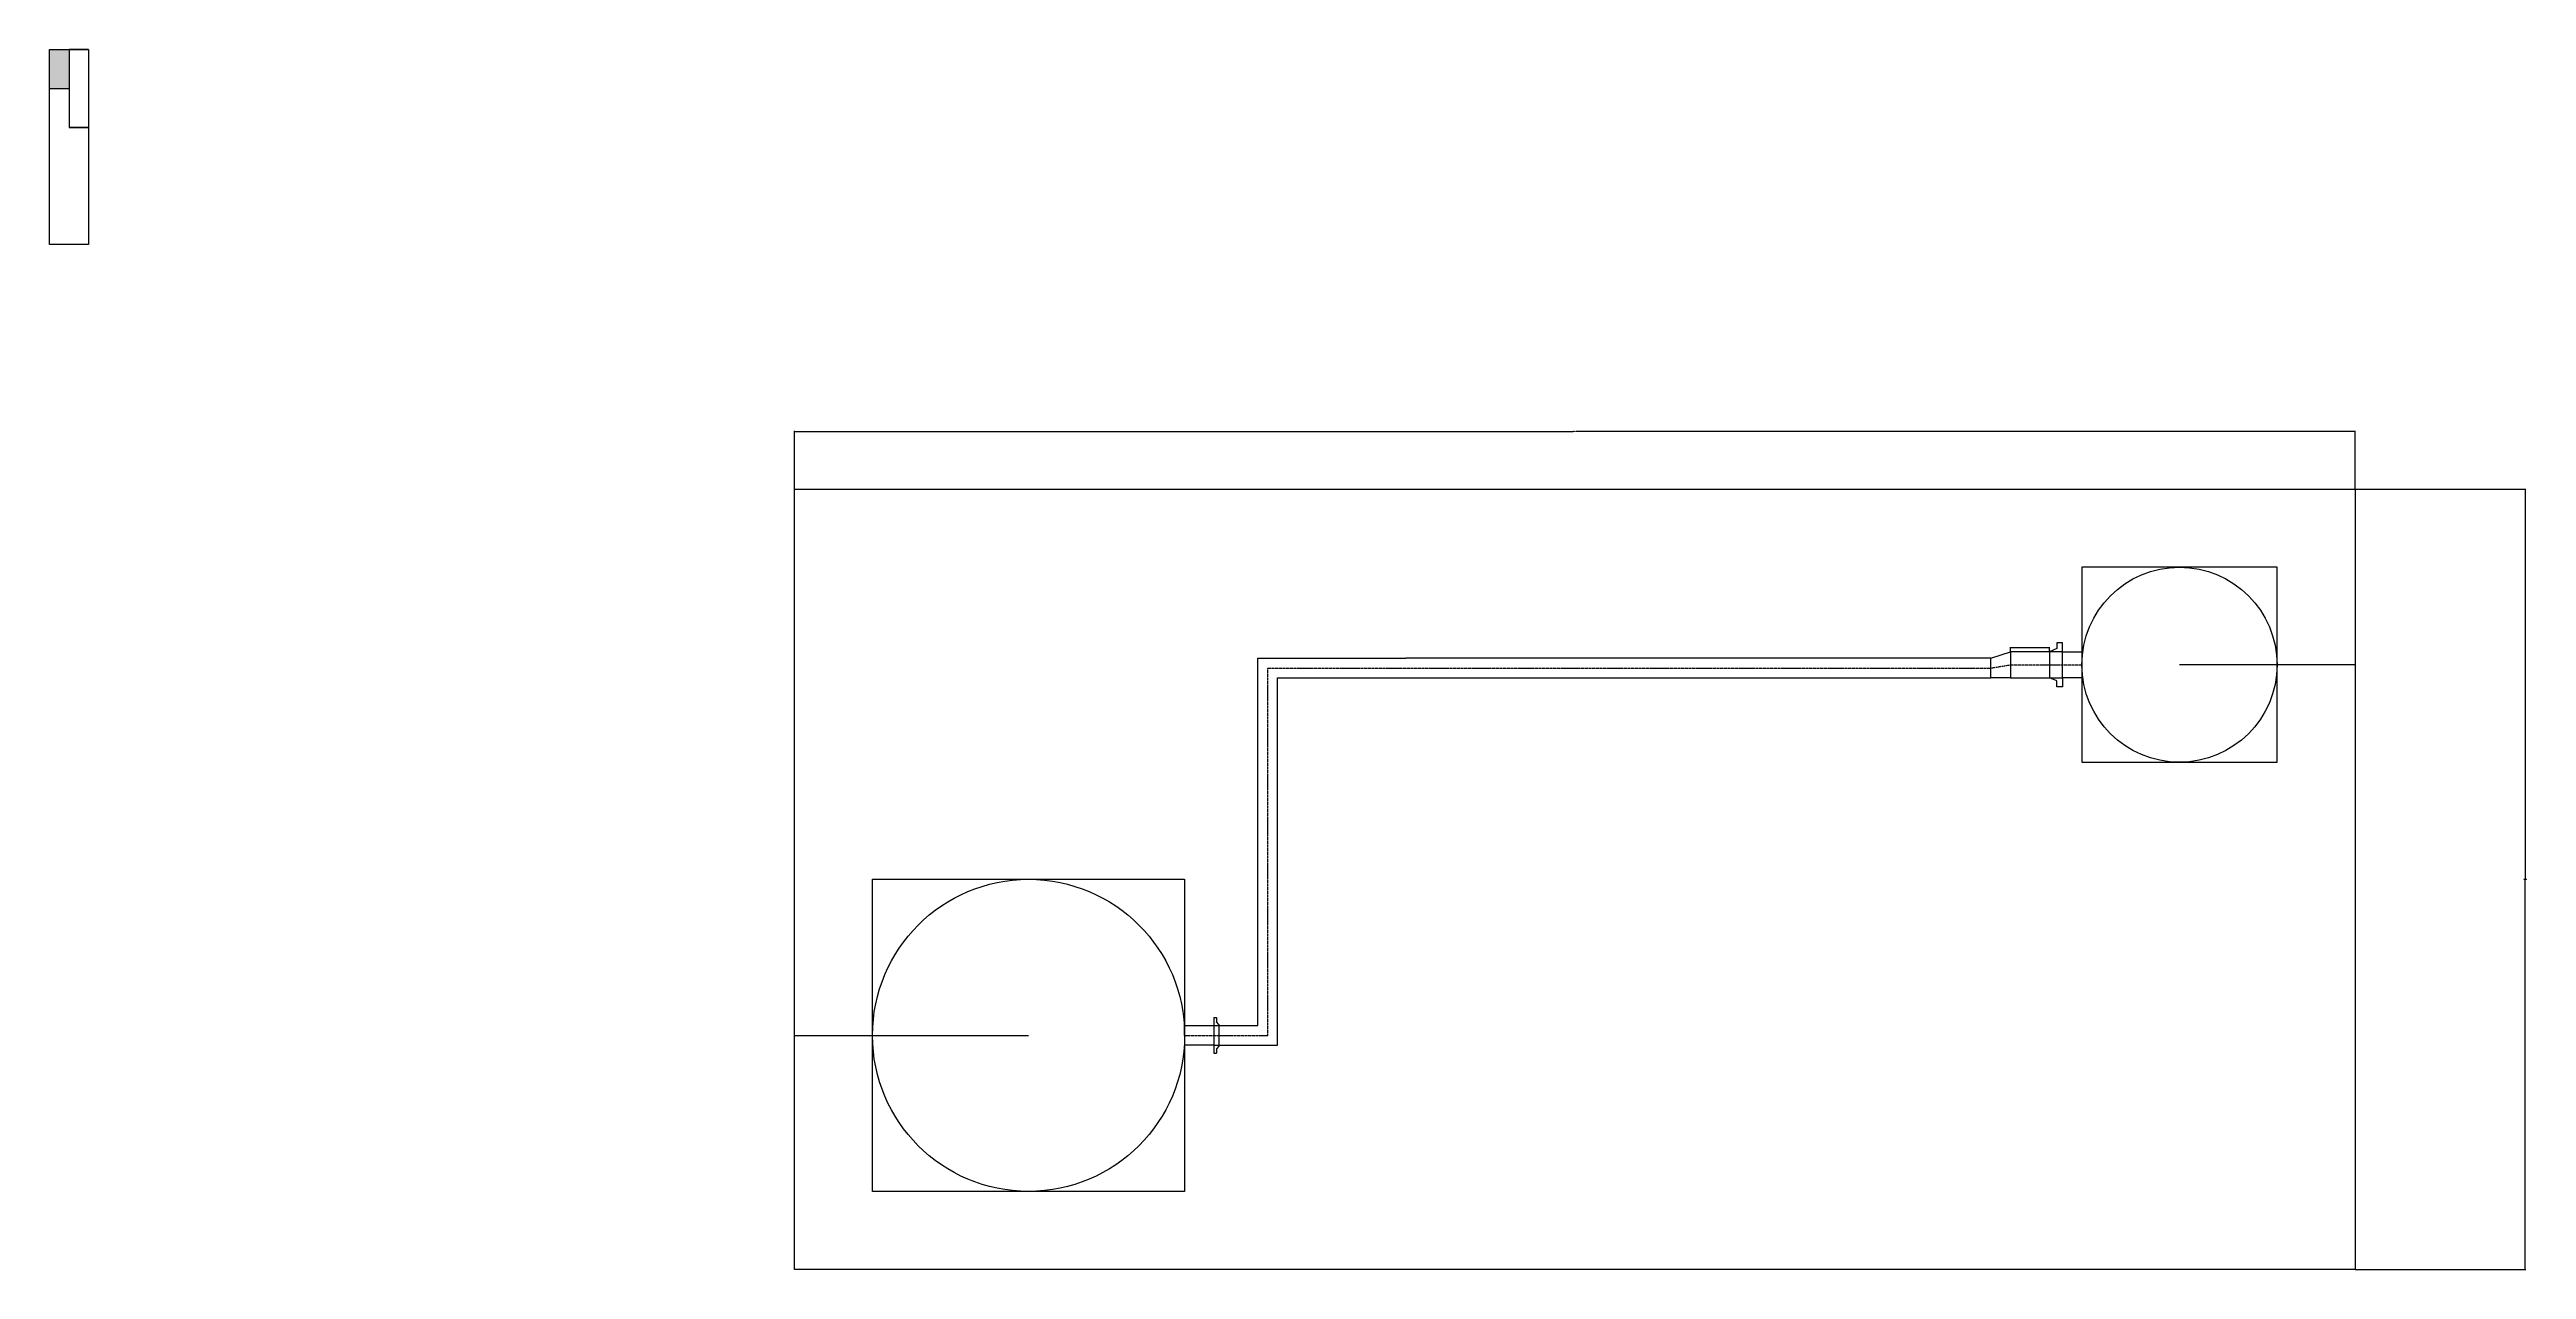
# Model space of a CAD drawing. Header units: inches. Extents: x 20 to 2655, y -196 to 325.
# Drawn here: x 1142 to 1904, y -196 to 179 of the extents above; entities that cross this region are included whole.
import ezdxf

# ---------------------------------------------------------------- set-up
doc = ezdxf.new("R2010")
doc.units = ezdxf.units.IN
doc.header["$MEASUREMENT"] = 0
doc.linetypes.add('HIDDEN', pattern=[0.375, 0.25, -0.125])
doc.layers.add('LAYER2', color=2, linetype='HIDDEN')
doc.layers.add('LAYER4', color=4, linetype='Continuous')
doc.styles.get("Standard").update_dxf_attribs({"font": 'romans.shx', "height": 0.125})
doc.dimstyles.new('rrrr', dxfattribs={"dimtxt": 0.125, "dimasz": 0.18, "dimexe": 0.18, "dimexo": 0.0625, "dimgap": 0.09, "dimtad": 1, "dimdec": 4, "dimzin": 0, "dimdsep": 46, "dimlunit": 4, "dimtxsty": 'Standard', "dimcen": 0.09, "dimadec": 0, "dimazin": 0, "dimtfac": 1, "dimtdec": 4, "dimtofl": 0, "dimtmove": 0, "dimatfit": 3, "dimfxl": 1, "dimtolj": 1, "dimtzin": 0, "dimarcsym": 0})
doc.dimstyles.get("Standard").update_dxf_attribs({"dimtxt": 0.18, "dimasz": 0.18, "dimexe": 0.18, "dimexo": 0.0625, "dimgap": 0.09, "dimtad": 0, "dimtih": 1, "dimtoh": 1, "dimdec": 4, "dimzin": 0, "dimdsep": 46, "dimtxsty": 'Standard', "dimcen": 0.09, "dimadec": 0, "dimazin": 0, "dimtfac": 1, "dimtdec": 4, "dimtofl": 0, "dimtmove": 0, "dimatfit": 3, "dimfxl": 1, "dimtolj": 1, "dimtzin": 0, "dimarcsym": 0})

# ---------------------------------------------------------------- blocks, each defined once
blk = doc.blocks.new('*D17')
at = {"layer": 'Defpoints', "color": 0, "transparency": 16777216}
for p in [(1850.97, 61.87), (1370.97, 44.1), (1850.97, 44.1)]:
    blk.add_point(p, dxfattribs=at)
at = {"layer": 'LAYER4', "color": 0, "lineweight": -2, "transparency": 16777216}
for p, q in [((1370.97, 44.16), (1370.97, 62.05)), ((1371.15, 61.87), (1610.46, 61.87)), ((1850.79, 61.87), (1611.49, 61.87)), ((1850.97, 44.16), (1850.97, 62.05))]:
    blk.add_line(p, q, dxfattribs=at)
at = {"layer": 'LAYER4', "color": 0, "transparency": 16777216}
for points in [[(1371.15, 61.9), (1371.15, 61.84), (1370.97, 61.87)], [(1850.79, 61.9), (1850.79, 61.84), (1850.97, 61.87)]]:
    blk.add_solid(points, dxfattribs=at)
at = {"layer": 'LAYER4', "color": 0, "transparency": 16777216, "insert": (1610.97, 61.87), "char_height": 0.125, "attachment_point": 5}
blk.add_mtext('\\A1;480.0000', dxfattribs=at)
blk = doc.blocks.new('*D18')
at = {"layer": 'Defpoints', "color": 0, "transparency": 16777216}
for p in [(1850.97, 44.1), (1850.97, -195.9), (1903.32, -195.9)]:
    blk.add_point(p, dxfattribs=at)
at = {"layer": 'LAYER4', "color": 0, "lineweight": -2, "transparency": 16777216}
for p, q in [((1851.04, 44.1), (1903.5, 44.1)), ((1903.32, 43.92), (1903.32, -75.75)), ((1903.32, -195.72), (1903.32, -76.06)), ((1851.04, -195.9), (1903.5, -195.9))]:
    blk.add_line(p, q, dxfattribs=at)
at = {"layer": 'LAYER4', "color": 0, "transparency": 16777216}
for points in [[(1903.29, 43.92), (1903.35, 43.92), (1903.32, 44.1)], [(1903.29, -195.72), (1903.35, -195.72), (1903.32, -195.9)]]:
    blk.add_solid(points, dxfattribs=at)
at = {"layer": 'LAYER4', "color": 0, "transparency": 16777216, "insert": (1903.32, -75.9), "char_height": 0.125, "attachment_point": 5}
blk.add_mtext('\\A1;240.0000', dxfattribs=at)
blk = doc.blocks.new('*D38')
at = {"layer": 'Defpoints', "color": 0, "transparency": 16777216}
for p in [(1744.97, -4.72), (1744.97, -5.9), (1756.97, -5.9)]:
    blk.add_point(p, dxfattribs=at)
at = {"layer": 'LAYER4', "color": 0, "lineweight": -2, "transparency": 16777216}
for p, q in [((1744.97, -5.84), (1744.97, -4.54)), ((1756.79, -4.72), (1745.15, -4.72)), ((1756.97, -5.84), (1756.97, -4.54))]:
    blk.add_line(p, q, dxfattribs=at)
at = {"layer": 'LAYER4', "color": 0, "transparency": 16777216}
for points in [[(1745.15, -4.69), (1745.15, -4.75), (1744.97, -4.72)], [(1756.79, -4.69), (1756.79, -4.75), (1756.97, -4.72)]]:
    blk.add_solid(points, dxfattribs=at)
at = {"layer": 'LAYER4', "color": 0, "transparency": 16777216, "insert": (1750.97, -4.56), "char_height": 0.125, "attachment_point": 5}
blk.add_mtext("\\A1;1'", dxfattribs=at)

msp = doc.modelspace()

# ---------------------------------------------------------------- hatches: boundary and pattern name
at = {"layer": 'LAYER4', "true_color": 0x000000}
h = msp.add_hatch(color=18, dxfattribs=at)
h.dxf.hatch_style = 1
h.paths.add_polyline_path([(1147.82875, 179.33007), (1141.82875, 179.33007), (1141.82875, 167.33007), (1147.82875, 167.33007)])

# ---------------------------------------------------------------- linework, layer by layer
for p, q in [((1370.97394, -195.90457), (1370.97394, 44.09543)), ((1370.97394, 44.09543), (1850.97394, 44.09543)), ((1850.97394, 44.09543), (1850.97394, -195.90457)), ((1850.97394, 44.09543), (1850.97394, -9.90457)), ((1826.97394, 20.09543), (1766.97394, 20.09543)), ((1766.97394, 20.09543), (1766.97394, -39.90457)), ((1826.97394, -9.90457), (1826.97394, 20.09543)), ((1738.97394, -7.90457), (1744.97394, -5.90457)), ((1756.97394, -5.90457), (1744.97394, -5.90457)), ((1744.97394, -5.90457), (1744.97394, -13.90457)), ((1744.97394, -5.90457), (1744.97394, -13.90457)), ((1759.22394, -4.95457), (1756.97394, -5.90457)), ((1760.97394, -5.90457), (1756.97394, -5.90457)), ((1756.97394, -5.90457), (1756.97394, -13.90457)), ((1760.97394, -3.15457), (1759.22394, -3.15457)), ((1759.22394, -3.15457), (1759.22394, -4.95457)), ((1760.97394, -5.90457), (1760.97394, -3.15457)), ((1760.97394, -13.90457), (1760.97394, -5.90457)), ((1760.97394, -5.90457), (1767.2418, -5.90457)), ((1760.97394, -13.90457), (1760.97394, -5.90457)), ((1513.53644, -120.90457), (1513.53644, -7.90457)), ((1513.53644, -7.90457), (1558.97394, -7.90457)), ((1519.53644, -126.90457), (1519.53644, -13.90457)), ((1519.53644, -13.90457), (1558.97394, -13.90457)), ((1738.97394, -7.90457), (1558.97394, -7.90457)), ((1558.97394, -13.90457), (1738.97394, -13.90457)), ((1738.97394, -13.90457), (1738.97394, -7.90457)), ((1744.97394, -13.90457), (1738.97394, -13.90457)), ((1744.97394, -13.90457), (1756.97394, -13.90457)), ((1756.97394, -13.90457), (1760.97394, -13.90457)), ((1759.22394, -14.85457), (1756.97394, -13.90457)), ((1759.22394, -16.65457), (1759.22394, -14.85457)), ((1766.97394, -13.90457), (1760.97394, -13.90457)), ((1760.97394, -13.90457), (1760.97394, -16.65457)), ((1766.97394, -9.90457), (1766.97394, -13.90457)), ((1766.97394, -9.90457), (1766.97394, -13.90457)), ((1850.97394, -9.90457), (1796.97394, -9.90457)), ((1826.97394, -39.90457), (1826.97394, -9.90457)), ((1760.97394, -16.65457), (1759.22394, -16.65457)), ((1766.97394, -39.90457), (1826.97394, -39.90457)), ((1394.97394, -171.90457), (1394.97394, -75.90457)), ((1394.97394, -75.90457), (1442.97394, -75.90457)), ((1442.97394, -75.90457), (1490.97394, -75.90457)), ((1490.97394, -75.90457), (1490.97394, -171.90457)), ((1490.97394, -123.90457), (1490.97394, -120.90457)), ((1490.97394, -120.90457), (1499.97394, -120.90457)), ((1499.97394, -118.40457), (1500.72394, -118.40457)), ((1499.97394, -118.40457), (1499.97394, -129.40457)), ((1499.97394, -120.90457), (1499.97394, -126.90457)), ((1499.97394, -120.90457), (1501.53644, -120.90457)), ((1500.72394, -118.40457), (1500.72394, -119.7313)), ((1501.53644, -120.59207), (1500.72394, -119.7313)), ((1501.53644, -120.59207), (1501.53644, -127.21707)), ((1501.53644, -120.90457), (1501.53644, -120.90457)), ((1501.53644, -120.90457), (1513.53644, -120.90457)), ((1370.97394, -195.90457), (1370.97394, -123.90457)), ((1370.97394, -123.90457), (1442.97394, -123.90457)), ((1499.97394, -126.90457), (1490.8801, -126.90457)), ((1499.97394, -126.90457), (1501.53644, -126.90457)), ((1499.97394, -129.40457), (1500.72394, -129.40457)), ((1501.53644, -127.21707), (1500.72394, -128.07784)), ((1500.72394, -128.07784), (1500.72394, -129.40457)), ((1501.53644, -126.90457), (1513.53644, -126.90457)), ((1513.53644, -126.90457), (1519.53644, -126.90457)), ((1490.97394, -171.90457), (1394.97394, -171.90457)), ((1850.97394, -195.90457), (1370.97394, -195.90457))]:
    msp.add_line(p, q)
for centre, radius in [((1796.97394, -9.90457), 30), ((1442.97394, -123.90457), 48)]:
    msp.add_circle(centre, radius)
at = {"layer": 'LAYER2'}
for p, q in [((1516.53644, -123.90457), (1516.53644, -10.90457)), ((1516.53644, -10.90457), (1738.97394, -10.90457)), ((1738.97394, -10.90457), (1744.97394, -9.90457)), ((1744.97394, -9.90457), (1766.97394, -9.90457)), ((1490.97394, -123.90457), (1516.53644, -123.90457))]:
    msp.add_line(p, q, dxfattribs=at)
at = {"layer": 'LAYER4'}
for p, q in [((1141.82875, 119.33007), (1141.82875, 179.33007)), ((1141.82875, 179.33007), (1153.82875, 179.33007)), ((1153.82875, 179.33007), (1147.82875, 179.33007)), ((1147.82875, 179.33007), (1147.82875, 155.33007)), ((1153.82875, 179.33007), (1153.82875, 119.33007)), ((1141.82875, 155.33007), (1141.82875, 167.33007)), ((1141.82875, 167.33007), (1147.82875, 167.33007)), ((1147.82875, 155.33007), (1153.82875, 155.33007)), ((1153.82875, 155.33007), (1147.82875, 155.33007)), ((1153.82875, 119.33007), (1141.82875, 119.33007))]:
    msp.add_line(p, q, dxfattribs=at)

# ---------------------------------------------------------------- dimensions: what is measured, and where the dimension line sits
for base, p1, p2, dimstyle, picture, middle in [((1850.97394, 61.86691), (1370.97394, 44.09543), (1850.97394, 44.09543), 'Standard', '*D17', (1610.97394, 61.86691)), ((1744.97394, -4.72131), (1756.97394, -5.90457), (1744.97394, -5.90457), 'rrrr', '*D38', (1750.97394, -4.55691))]:
    dim = msp.add_linear_dim(base=base, p1=p1, p2=p2, dimstyle=dimstyle, dxfattribs=at)
    dim.commit()
    dim.dimension.update_dxf_attribs({"geometry": picture, "text_midpoint": middle})
dim = msp.add_linear_dim(base=(1903.31983, -195.90457), p1=(1850.97394, 44.09543), p2=(1850.97394, -195.90457), angle=90, dimstyle='Standard', dxfattribs=at)
dim.commit()
dim.dimension.update_dxf_attribs({"geometry": '*D18', "text_midpoint": (1903.31983, -75.90457)})

doc.saveas('drawing.dxf')
